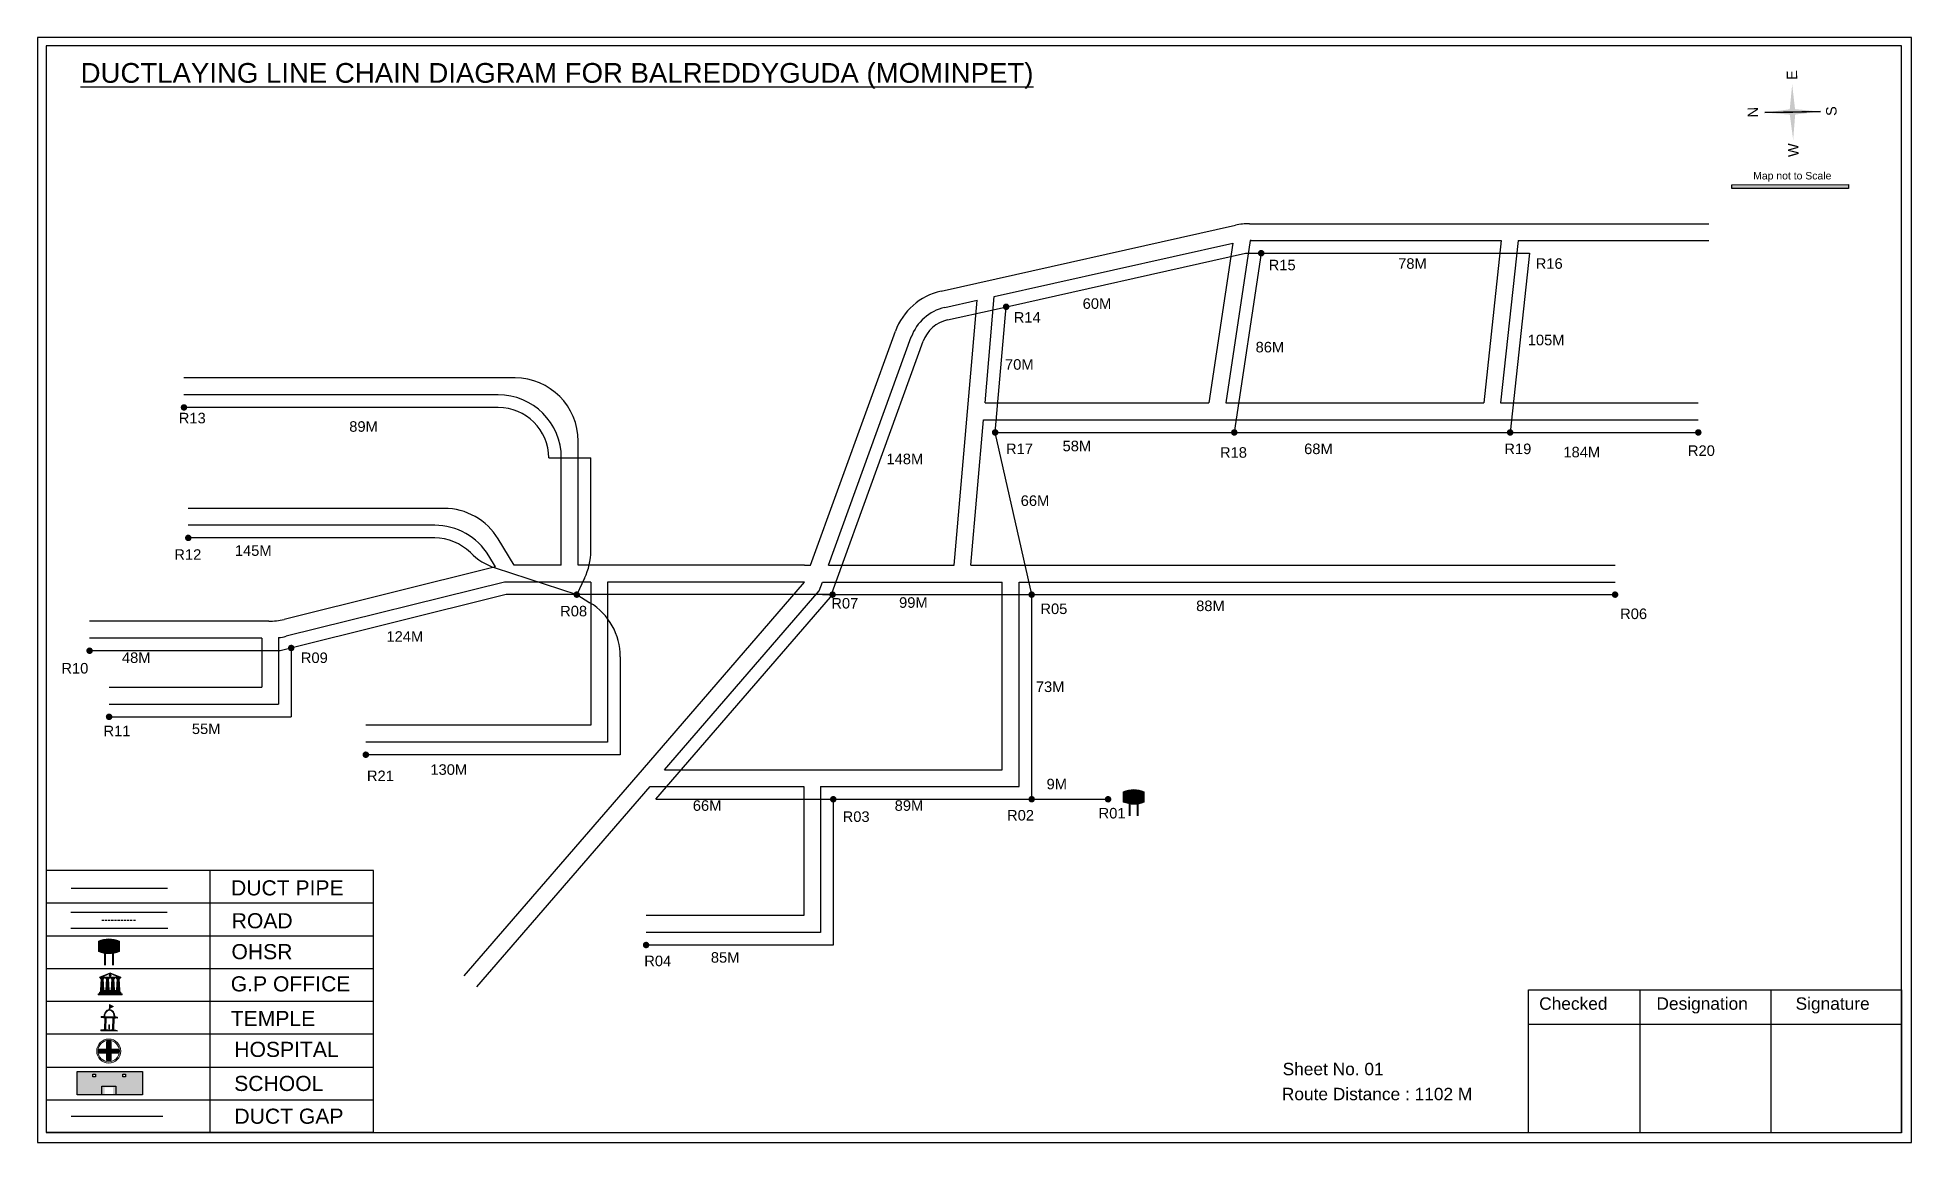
# Model space of a CAD drawing. Header units: inches. Extents: x 1111 to 5168, y 343 to 1601.
# Drawn here: x 1121 to 2012, y 1076 to 1601 of the extents above; entities that cross this region are included whole.
import ezdxf

# ---------------------------------------------------------------- set-up
doc = ezdxf.new("R2010")
doc.units = ezdxf.units.IN
doc.header["$MEASUREMENT"] = 0
doc.linetypes.add('DASHEDX2', pattern=[1.5, 1, -0.5])
for name, color, linetype in [('LANDMARK', 7, 'Continuous'), ('OHT', 7, 'Continuous'), ('pipe', 5, 'Continuous')]:
    doc.layers.add(name, color=color, linetype=linetype)
doc.styles.get("Standard").update_dxf_attribs({"font": 'arial.ttf'})

msp = doc.modelspace()

# ---------------------------------------------------------------- texts
at = {"color": 242, "true_color": 0xcd2027}
msp.add_text('%%UDUCTLAYING LINE CHAIN DIAGRAM FOR BALREDDYGUDA (MOMINPET)', height=9.375, dxfattribs=at).set_placement((1141.92, 1579.29))
for s, p in [('E', (1957.28, 1580.69)), ('N', (1938.7, 1562.84)), ('S', (1975.98, 1563.58)), ('W', (1957.93, 1544.09))]:
    msp.add_text(s, height=4.95, rotation=91.00631).set_placement(p)
for s, height, p in [('Map not to Scale', 3.5424, (1936.37, 1533.4)), ('78M', 5, (1767.72, 1490.98)), ('R16', 5, (1833.07, 1490.98)), ('R15', 5, (1706.22, 1490.28)), ('R14', 5, (1585.13, 1465.44)), ('60M', 5, (1617.87, 1471.98)), ('86M', 5, (1700.01, 1451.31)), ('105M', 5, (1829.27, 1454.7)), ('70M', 5, (1580.98, 1443.09)), ('R13', 5, (1188.52, 1417.64)), ('89M', 5, (1269.5, 1413.64)), ('R17', 5, (1581.45, 1403.03)), ('58M', 5, (1608.32, 1404.4)), ('68M', 5, (1723.06, 1403.03)), ('R19', 5, (1818.16, 1403.03)), ('184M', 5, (1846.21, 1401.49)), ('R20', 5, (1905.34, 1402.18)), ('148M', 5, (1524.67, 1398.25)), ('R18', 5, (1683.09, 1401.31)), ('66M', 5, (1588.43, 1378.43)), ('R12', 5, (1186.41, 1352.86)), ('145M', 5, (1215.16, 1354.73)), ('R08', 5, (1369.67, 1326.01)), ('R07', 5, (1498.47, 1329.72)), ('99M', 5, (1530.66, 1330.08)), ('R05', 5, (1597.78, 1327.11)), ('88M', 5, (1671.77, 1328.51)), ('R06', 5, (1873.15, 1324.73)), ('124M', 5, (1287.17, 1313.96)), ('48M', 5, (1161.53, 1303.9)), ('R09', 5, (1246.51, 1303.87)), ('R10', 5, (1132.76, 1298.89)), ('73M', 5, (1595.63, 1290.1)), ('R11', 5, (1152.77, 1269.12)), ('55M', 5, (1194.76, 1270.16)), ('130M', 5, (1308.05, 1250.8)), ('R21', 5, (1277.91, 1247.82)), ('9M', 5, (1600.72, 1243.92)), ('66M', 5, (1432.69, 1233.71)), ('89M', 5, (1528.57, 1233.71)), ('R03', 5, (1503.86, 1228.45)), ('R02', 5, (1581.94, 1229.1)), ('R01', 5, (1625.43, 1230.09)), ('DUCT PIPE', 7.178, (1213.34, 1193.56)), ('ROAD ', 7.178, (1213.65, 1177.95)), ('OHSR', 7.178, (1213.55, 1163.28)), ('85M', 5, (1441.26, 1161.62)), ('R04', 5, (1409.63, 1159.97)), ('G.P OFFICE', 7.178, (1213.23, 1147.99)), ('Checked', 5.886, (1834.7, 1139.28)), ('Designation', 5.886, (1890.4, 1139.28)), ('Signature', 5.886, (1956.5, 1139.28)), ('TEMPLE', 7.178, (1213.22, 1131.58)), ('HOSPITAL', 7.178, (1214.9, 1116.89)), ('Sheet No. 01', 5.886, (1712.84, 1108.22)), ('SCHOOL', 7.178, (1214.85, 1100.73)), ('Route Distance : 1102 M', 5.886, (1712.47, 1096.35)), ('DUCT GAP', 7.178, (1214.95, 1085.17))]:
    msp.add_text(s, height=height).set_placement(p)

# ---------------------------------------------------------------- blocks, each defined once
blk = doc.blocks.new('OHT')
at = {"linetype": 'Continuous', "lineweight": 0, "true_color": 0x0ffffc}
blk.add_hatch(color=4, dxfattribs=at).paths.add_polyline_path([(0.012, 1), (0, 1, 0.101323), (-0.4, 0.916), (-0.4, 0.525, 0.194075), (0.399, 0.521), (0.399, 0.921, 0.097877)])
at = {"color": 4, "linetype": 'Continuous', "lineweight": 0, "true_color": 0x0ffffc, "flags": 128}
for points in [[(-0.4, 0.525), (-0.4, 0.916)], [(0.399, 0.521), (0.399, 0.921)]]:
    blk.add_lwpolyline(points, dxfattribs=at)
at = {"color": 4, "linetype": 'Continuous', "lineweight": 0, "true_color": 0x0ffffc, "const_width": 0.075, "flags": 128}
for points in [[(-0.15, 0), (-0.15, 0.475)], [(0.15, 0), (0.15, 0.473)]]:
    blk.add_lwpolyline(points, dxfattribs=at)
at = {"color": 4, "linetype": 'Continuous', "lineweight": 0, "true_color": 0x0ffffc}
for centre, radius, start, end in [((0.006, -0.019), 1.019, 67.31091, 113.47108), ((0.004, 1.513), 1.068, 247.76824, 291.70073)]:
    blk.add_arc(centre, radius, start, end, dxfattribs=at)
blk = doc.blocks.new('Government_Office')
at = {"linetype": 'Continuous', "lineweight": 0, "true_color": 0xff0000}
h = blk.add_hatch(color=1, dxfattribs=at)
h.paths.add_polyline_path([(0.44, 0.72), (0.45, 0.75), (0, 0.93), (-0.45, 0.75), (-0.44, 0.72)])
h.paths.add_polyline_path([(0.355, 0.75), (-0.355, 0.75), (0, 0.9)], flags=16)
h.paths.add_polyline_path([(0, 0.778, -1), (0, 0.872, -1)], flags=0)
h = blk.add_hatch(color=1, dxfattribs=at)
edge = h.paths.add_edge_path()
edge.add_arc((0, 0.825), 0.0467, 90, 270)
edge.add_arc((0, 0.825), 0.0467, 270, 450)
for points in [[(-0.5, 0.05), (0.5, 0.05), (0.5, 0), (-0.5, 0)], [(-0.45, 0.075), (-0.45, 0.12), (0.45, 0.12), (0.45, 0.075)], [(-0.4, 0.14), (-0.4, 0.18), (0.4, 0.18), (0.4, 0.14)]]:
    blk.add_hatch(color=1, dxfattribs=at).paths.add_polyline_path(points)
h = blk.add_hatch(color=1, dxfattribs=at)
edge = h.paths.add_edge_path()
edge.add_line((-0.27, 0.195), (-0.295, 0.675))
edge.add_line((-0.295, 0.675), (-0.29, 0.675))
edge.add_arc((-0.278, 0.688), 0.0176, 225.30401, 441.56588)
edge.add_line((-0.275, 0.705), (-0.395, 0.705))
edge.add_arc((-0.392, 0.688), 0.0176, 98.43412, 314.69599)
edge.add_line((-0.38, 0.675), (-0.375, 0.675))
edge.add_line((-0.375, 0.675), (-0.4, 0.195))
edge.add_line((-0.4, 0.195), (-0.27, 0.195))
h = blk.add_hatch(color=1, dxfattribs=at)
edge = h.paths.add_edge_path()
edge.add_line((-0.047, 0.195), (-0.072, 0.675))
edge.add_line((-0.072, 0.675), (-0.067, 0.675))
edge.add_arc((-0.054, 0.688), 0.0176, 225.30401, 441.56588)
edge.add_line((-0.052, 0.705), (-0.172, 0.705))
edge.add_arc((-0.169, 0.688), 0.0176, 98.43412, 314.69599)
edge.add_line((-0.157, 0.675), (-0.152, 0.675))
edge.add_line((-0.152, 0.675), (-0.177, 0.195))
edge.add_line((-0.177, 0.195), (-0.047, 0.195))
h = blk.add_hatch(color=1, dxfattribs=at)
edge = h.paths.add_edge_path()
edge.add_line((0.177, 0.195), (0.152, 0.675))
edge.add_line((0.152, 0.675), (0.157, 0.675))
edge.add_arc((0.169, 0.688), 0.0176, 225.30401, 441.56588)
edge.add_line((0.172, 0.705), (0.052, 0.705))
edge.add_arc((0.054, 0.688), 0.0176, 98.43412, 314.69599)
edge.add_line((0.067, 0.675), (0.072, 0.675))
edge.add_line((0.072, 0.675), (0.047, 0.195))
edge.add_line((0.047, 0.195), (0.177, 0.195))
h = blk.add_hatch(color=1, dxfattribs=at)
edge = h.paths.add_edge_path()
edge.add_line((0.4, 0.195), (0.375, 0.675))
edge.add_line((0.375, 0.675), (0.38, 0.675))
edge.add_arc((0.392, 0.688), 0.0176, 225.30401, 441.56588)
edge.add_line((0.395, 0.705), (0.275, 0.705))
edge.add_arc((0.278, 0.688), 0.0176, 98.43412, 314.69599)
edge.add_line((0.29, 0.675), (0.295, 0.675))
edge.add_line((0.295, 0.675), (0.27, 0.195))
edge.add_line((0.27, 0.195), (0.4, 0.195))
at = {"color": 1, "linetype": 'Continuous', "lineweight": 0, "true_color": 0xff0000, "flags": 128}
for points in [[(-0.45, 0.75), (-0.44, 0.72), (0.44, 0.72), (0.45, 0.75), (0, 0.93)], [(-0.355, 0.75), (0.355, 0.75), (0, 0.9)], [(-0.5, 0.05), (0.5, 0.05), (0.5, 0), (-0.5, 0)], [(-0.45, 0.075), (-0.45, 0.12), (0.45, 0.12), (0.45, 0.075)], [(-0.4, 0.14), (-0.4, 0.18), (0.4, 0.18), (0.4, 0.14)]]:
    blk.add_lwpolyline(points, close=True, dxfattribs=at)
for points in [[(0, 0.872, 1), (0, 0.778, 1)], [(-0.27, 0.195), (-0.295, 0.675), (-0.29, 0.675, 1.379694), (-0.275, 0.705), (-0.395, 0.705, 1.379694), (-0.38, 0.675), (-0.375, 0.675), (-0.4, 0.195)], [(-0.047, 0.195), (-0.072, 0.675), (-0.067, 0.675, 1.379694), (-0.052, 0.705), (-0.172, 0.705, 1.379694), (-0.157, 0.675), (-0.152, 0.675), (-0.177, 0.195)], [(0.177, 0.195), (0.152, 0.675), (0.157, 0.675, 1.379694), (0.172, 0.705), (0.052, 0.705, 1.379694), (0.067, 0.675), (0.072, 0.675), (0.047, 0.195)], [(0.4, 0.195), (0.375, 0.675), (0.38, 0.675, 1.379694), (0.395, 0.705), (0.275, 0.705, 1.379694), (0.29, 0.675), (0.295, 0.675), (0.27, 0.195)]]:
    blk.add_lwpolyline(points, format="xyb", close=True, dxfattribs=at)
blk = doc.blocks.new('Temple')
at = {"linetype": 'Continuous', "lineweight": 0, "true_color": 0xff0000}
h = blk.add_hatch(color=1, dxfattribs=at)
edge = h.paths.add_edge_path()
edge.add_line((0.175, 0.49), (0.225, 0.49))
edge.add_line((0.225, 0.49), (0.225, 0.497))
edge.add_line((0.225, 0.497), (0.307, 0.497))
edge.add_line((0.307, 0.497), (0.307, 0.533))
edge.add_line((0.307, 0.533), (0.257, 0.533))
edge.add_line((0.257, 0.533), (0.257, 0.54))
edge.add_line((0.257, 0.54), (0.2, 0.54))
edge.add_spline(control_points=[(0.2, 0.54), (0.2, 0.589), (0.19, 0.638), (0.142, 0.743), (0.092, 0.79), (0.027, 0.805), (0.02, 0.806), (0.012, 0.806)], knot_values=[4.712389, 4.712389, 4.712389, 4.712389, 5.278166, 5.278166, 6.117402, 6.117402, 6.223801, 6.223801, 6.223801, 6.223801], degree=3, periodic=0)
edge.add_line((0.012, 0.806), (0.012, 0.79))
edge.add_line((0.012, 0.79), (-0.012, 0.79))
edge.add_line((-0.012, 0.79), (-0.012, 0.806))
edge.add_spline(control_points=[(-0.012, 0.806), (-0.055, 0.802), (-0.096, 0.781), (-0.171, 0.699), (-0.197, 0.628), (-0.2, 0.55), (-0.2, 0.545), (-0.2, 0.54)], knot_values=[6.343965, 6.343965, 6.343965, 6.343965, 6.956638, 6.956638, 7.795874, 7.795874, 7.853982, 7.853982, 7.853982, 7.853982], degree=3, periodic=0)
edge.add_line((-0.2, 0.54), (-0.257, 0.54))
edge.add_line((-0.257, 0.54), (-0.257, 0.533))
edge.add_line((-0.257, 0.533), (-0.307, 0.533))
edge.add_line((-0.307, 0.533), (-0.307, 0.497))
edge.add_line((-0.307, 0.497), (-0.225, 0.497))
edge.add_line((-0.225, 0.497), (-0.225, 0.49))
edge.add_line((-0.225, 0.49), (-0.175, 0.49))
edge.add_line((-0.175, 0.49), (-0.175, 0.07))
edge.add_arc((-0.205, 0.07), 0.03, -90, 0, ccw=False)
edge.add_line((-0.205, 0.04), (-0.257, 0.04))
edge.add_line((-0.257, 0.04), (-0.257, 0.033))
edge.add_line((-0.257, 0.033), (-0.307, 0.033))
edge.add_line((-0.307, 0.033), (-0.307, 0))
edge.add_line((-0.307, 0), (0.307, 0))
edge.add_line((0.307, 0), (0.307, 0.033))
edge.add_line((0.307, 0.033), (0.257, 0.033))
edge.add_line((0.257, 0.033), (0.257, 0.04))
edge.add_line((0.257, 0.04), (0.205, 0.04))
edge.add_arc((0.205, 0.07), 0.03, 180, 270, ccw=False)
edge.add_line((0.175, 0.07), (0.175, 0.49))
h.paths.add_polyline_path([(0.125, 0.07, -0.414214), (0.095, 0.04), (0.05, 0.04), (0.05, 0.033), (-0.05, 0.033), (-0.05, 0.04), (-0.095, 0.04, -0.414214), (-0.125, 0.07), (-0.125, 0.497), (0.125, 0.497)], flags=16)
edge = h.paths.add_edge_path(flags=16)
edge.add_ellipse((0, 0.54), major_axis=(0, 0.242), ratio=0.722808, start_angle=270, end_angle=450, ccw=False)
edge.add_line((0.175, 0.54), (-0.175, 0.54))
h.paths.add_polyline_path([(0.012, 0.23), (0.012, 0.07), (-0.012, 0.07), (-0.012, 0.23)], flags=0)
h = blk.add_hatch(color=1, dxfattribs=at)
edge = h.paths.add_edge_path()
edge.add_line((0.012, 0.857), (0, 0.85))
edge.add_line((0, 0.85), (-0.003, 0.925))
edge.add_line((-0.003, 0.925), (-0.012, 0.925))
edge.add_line((-0.012, 0.925), (-0.012, 0.806))
edge.add_spline(control_points=[(-0.012, 0.806), (-0.004, 0.807), (0.004, 0.807), (0.012, 0.806)], knot_values=[6.223801, 6.223801, 6.223801, 6.223801, 6.343965, 6.343965, 6.343965, 6.343965], degree=3, periodic=0)
edge.add_line((0.012, 0.806), (0.012, 0.857))
h = blk.add_hatch(color=1, dxfattribs=at)
edge = h.paths.add_edge_path()
edge.add_line((0.012, 0.79), (0.012, 0.806))
edge.add_spline(control_points=[(0.012, 0.806), (0.004, 0.807), (-0.004, 0.807), (-0.012, 0.806)], knot_values=[6.223801, 6.223801, 6.223801, 6.223801, 6.343965, 6.343965, 6.343965, 6.343965], degree=3, periodic=0)
edge.add_line((-0.012, 0.806), (-0.012, 0.79))
edge.add_line((-0.012, 0.79), (0.012, 0.79))
at = {"linetype": 'Continuous', "lineweight": 0, "true_color": 0xe66000}
blk.add_hatch(color=32, dxfattribs=at).paths.add_polyline_path([(-0.006, 1), (0.147, 0.931), (0, 0.85)])
at = {"color": 1, "linetype": 'Continuous', "lineweight": 0, "true_color": 0xff0000, "flags": 128}
for points in [[(0.012, 0.925), (-0.012, 0.925), (-0.012, 0.79), (0.012, 0.79)], [(0.012, 0.23), (-0.012, 0.23), (-0.012, 0.07), (0.012, 0.07)]]:
    blk.add_lwpolyline(points, close=True, dxfattribs=at)
at = {"color": 32, "linetype": 'Continuous', "lineweight": 0, "true_color": 0xe66000, "flags": 128}
blk.add_lwpolyline([(-0.006, 1), (0.147, 0.931), (0, 0.85), (-0.006, 1)], dxfattribs=at)
at = {"color": 1, "linetype": 'Continuous', "lineweight": 0, "true_color": 0xff0000, "flags": 128}
blk.add_lwpolyline([(0.2, 0.54), (0.257, 0.54), (0.257, 0.533), (0.307, 0.533), (0.307, 0.497), (0.225, 0.497), (0.225, 0.49), (0.175, 0.49), (0.175, 0.07, 0.414214), (0.205, 0.04), (0.257, 0.04), (0.257, 0.033), (0.307, 0.033), (0.307, 0), (-0.307, 0), (-0.307, 0.033), (-0.257, 0.033), (-0.257, 0.04), (-0.205, 0.04, 0.414214), (-0.175, 0.07), (-0.175, 0.49), (-0.225, 0.49), (-0.225, 0.497), (-0.307, 0.497), (-0.307, 0.533), (-0.257, 0.533), (-0.257, 0.54), (-0.2, 0.54)], format="xyb", dxfattribs=at)
blk.add_lwpolyline([(-0.175, 0.54), (0.175, 0.54)], dxfattribs=at)
blk.add_lwpolyline([(0.125, 0.497), (0.125, 0.07, -0.414214), (0.095, 0.04), (0.05, 0.04), (0.05, 0.033), (-0.05, 0.033), (-0.05, 0.04), (-0.095, 0.04, -0.414214), (-0.125, 0.07), (-0.125, 0.497)], format="xyb", close=True, dxfattribs=at)
at = {"color": 1, "linetype": 'Continuous', "lineweight": 0, "true_color": 0xff0000}
blk.add_ellipse((0, 0.54), major_axis=(0, 0.242), ratio=0.722808, start_param=4.712389, end_param=7.853982, dxfattribs=at)
blk.add_open_spline([(0.2, 0.54), (0.2, 0.589), (0.19, 0.638), (0.142, 0.743), (0.092, 0.79), (-0.023, 0.816), (-0.085, 0.794), (-0.171, 0.699), (-0.197, 0.628), (-0.2, 0.55), (-0.2, 0.545), (-0.2, 0.54)], degree=3, knots=[4.712389, 4.712389, 4.712389, 4.712389, 5.278166, 5.278166, 6.117402, 6.117402, 6.956638, 6.956638, 7.795874, 7.795874, 7.853982, 7.853982, 7.853982, 7.853982], dxfattribs=at)
blk = doc.blocks.new('*U5')
at = {"color": 0, "linetype": 'DASHEDX2', "transparency": 16777216}
blk.add_line((-8.22, 0), (8.01, 0), dxfattribs=at)
blk = doc.blocks.new('Hospital')
at = {"linetype": 'Continuous', "lineweight": 0, "true_color": 0x000000}
h = blk.add_hatch(color=18, dxfattribs=at)
h.paths.add_polyline_path([(-0.5, 0, 1), (0.5, 0, 1)])
h.paths.add_polyline_path([(0.446, 0, -1), (-0.446, 0, -1)], flags=16)
at = {"linetype": 'Continuous', "true_color": 0xff0000}
blk.add_hatch(color=1, dxfattribs=at).paths.add_polyline_path([(-0.394, 0.08), (-0.08, 0.08), (-0.08, 0.394), (0.08, 0.394), (0.08, 0.08), (0.394, 0.08), (0.394, -0.08), (0.08, -0.08), (0.08, -0.394), (-0.08, -0.394), (-0.08, -0.08), (-0.394, -0.08)])
at = {"color": 1, "linetype": 'Continuous', "true_color": 0xff0000, "flags": 128}
blk.add_lwpolyline([(-0.394, 0.08), (-0.08, 0.08), (-0.08, 0.394), (0.08, 0.394), (0.08, 0.08), (0.394, 0.08), (0.394, -0.08), (0.08, -0.08), (0.08, -0.394), (-0.08, -0.394), (-0.08, -0.08), (-0.394, -0.08)], close=True, dxfattribs=at)
at = {"color": 18, "linetype": 'Continuous', "lineweight": 0, "true_color": 0x000000}
for radius in [0.5, 0.446]:
    blk.add_circle((0, 0), radius, dxfattribs=at)

# ---------------------------------------------------------------- hatches: boundary and pattern name
at = {"true_color": 0x0093dd}
h = msp.add_hatch(color=142, dxfattribs=at)
h.dxf.hatch_style = 1
h.paths.add_polyline_path([(1926.19, 1530.89), (1926.19, 1529.05), (1981.7, 1529.18), (1981.7, 1531.02)])
at = {"ltscale": 0.5}
h = msp.add_hatch(color=5, dxfattribs=at)
h.dxf.hatch_style = 1
h.paths.add_polyline_path([(1704.23, 1498.4, 1), (1701.11, 1498.4, 1)])
h = msp.add_hatch(color=5, dxfattribs=at)
h.dxf.hatch_style = 1
h.paths.add_polyline_path([(1583.07, 1472.96, 1), (1579.95, 1472.96, 1)])
h = msp.add_hatch(color=5, dxfattribs=at)
h.dxf.hatch_style = 1
h.paths.add_polyline_path([(1192.56, 1425.19, 1), (1189.44, 1425.19, 1)])
h = msp.add_hatch(color=5, dxfattribs=at)
h.dxf.hatch_style = 1
h.paths.add_polyline_path([(1577.87, 1413.31, 1), (1574.75, 1413.31, 1)])
h = msp.add_hatch(color=5, dxfattribs=at)
h.dxf.hatch_style = 1
h.paths.add_polyline_path([(1691.45, 1413.31, 1), (1688.33, 1413.31, 1)])
h = msp.add_hatch(color=5, dxfattribs=at)
h.dxf.hatch_style = 1
h.paths.add_polyline_path([(1822.47, 1413.31, 1), (1819.35, 1413.31, 1)])
h = msp.add_hatch(color=5, dxfattribs=at)
h.dxf.hatch_style = 1
h.paths.add_polyline_path([(1911.84, 1413.31, 1), (1908.72, 1413.31, 1)])
h = msp.add_hatch(color=5, dxfattribs=at)
h.dxf.hatch_style = 1
h.paths.add_polyline_path([(1194.6, 1363.26, 1), (1191.48, 1363.26, 1)])
h = msp.add_hatch(color=5, dxfattribs=at)
h.dxf.hatch_style = 1
h.paths.add_polyline_path([(1379.11, 1336.32, 1), (1375.99, 1336.32, 1)])
h = msp.add_hatch(color=5, dxfattribs=at)
h.dxf.hatch_style = 1
h.paths.add_polyline_path([(1500.64, 1336.32, 1), (1497.52, 1336.32, 1)])
h = msp.add_hatch(color=5, dxfattribs=at)
h.dxf.hatch_style = 1
h.paths.add_polyline_path([(1595.21, 1336.32, 1), (1592.09, 1336.32, 1)])
h = msp.add_hatch(color=5, dxfattribs=at)
h.dxf.hatch_style = 1
h.paths.add_polyline_path([(1872.31, 1336.32, 1), (1869.19, 1336.32, 1)])
h = msp.add_hatch(color=5, dxfattribs=at)
h.dxf.hatch_style = 1
h.paths.add_polyline_path([(1147.72, 1309.69, 1), (1144.6, 1309.69, 1)])
h = msp.add_hatch(color=5, dxfattribs=at)
h.dxf.hatch_style = 1
h.paths.add_polyline_path([(1243.5, 1311, 1), (1240.38, 1311, 1)])
h = msp.add_hatch(color=5, dxfattribs=at)
h.dxf.hatch_style = 1
h.paths.add_polyline_path([(1156.99, 1278.33, 1), (1153.87, 1278.33, 1)])
h = msp.add_hatch(color=5, dxfattribs=at)
h.dxf.hatch_style = 1
h.paths.add_polyline_path([(1278.93, 1260.34, 1), (1275.81, 1260.34, 1)])
h = msp.add_hatch(color=5, dxfattribs=at)
h.dxf.hatch_style = 1
h.paths.add_polyline_path([(1500.96, 1239.21, 1), (1497.84, 1239.21, 1)])
h = msp.add_hatch(color=5, dxfattribs=at)
h.dxf.hatch_style = 1
h.paths.add_polyline_path([(1595.21, 1239.21, 1), (1592.09, 1239.21, 1)])
h = msp.add_hatch(color=5, dxfattribs=at)
h.dxf.hatch_style = 1
h.paths.add_polyline_path([(1631.5, 1239.21, 1), (1628.38, 1239.21, 1)])
h = msp.add_hatch(color=5, dxfattribs=at)
h.dxf.hatch_style = 1
h.paths.add_polyline_path([(1412.06, 1170.01, 1), (1408.95, 1170.01, 1)])
at = {"true_color": 0xc8c92d}
h = msp.add_hatch(color=52, dxfattribs=at)
h.dxf.hatch_style = 1
h.paths.add_polyline_path([(1146.38, 1109.96), (1140.22, 1109.96), (1140.22, 1098.87), (1146.38, 1098.87)])
h.paths.add_polyline_path([(1171.23, 1109.96), (1165.07, 1109.96), (1165.07, 1098.87), (1171.23, 1098.87)])
at = {"true_color": 0x293189}
h = msp.add_hatch(color=177, dxfattribs=at)
h.dxf.hatch_style = 1
h.paths.add_polyline_path([(1165.07, 1109.96), (1146.38, 1109.96), (1146.38, 1098.87), (1153.39, 1098.87), (1153.39, 1102.51), (1157.25, 1102.51), (1157.25, 1098.87), (1165.07, 1098.87)])
h.paths.add_polyline_path([(1149.05, 1107.49), (1147.68, 1107.49), (1147.68, 1108.76), (1149.05, 1108.76)], flags=16)
h.paths.add_polyline_path([(1161.93, 1107.49), (1161.93, 1108.76), (1163.3, 1108.76), (1163.3, 1107.49)], flags=16)

# ---------------------------------------------------------------- linework, layer by layer
for p, q in [((1968.26, 1565.6), (1941.96, 1565.14)), ((1941.96, 1565.14), (1968.26, 1565.6)), ((1968.26, 1565.6), (1941.96, 1565.14)), ((1955.13, 1565.37), (1968.26, 1565.6)), ((1550.59, 1480.39), (1690.5, 1511.68)), ((1697.5, 1504.4), (1685.93, 1427.31)), ((1697.05, 1512.4), (1915.28, 1512.4)), ((1697.93, 1504.4), (1816.66, 1504.4)), ((1816.66, 1504.4), (1808.34, 1427.31)), ((1824.71, 1504.4), (1816.39, 1427.31)), ((1824.71, 1504.4), (1915.28, 1504.4)), ((1575.91, 1477.86), (1689.23, 1503.19)), ((1689.23, 1503.19), (1677.84, 1427.31)), ((1571.51, 1427.31), (1575.91, 1477.86)), ((1552.33, 1472.58), (1567.72, 1476.03)), ((1556.77, 1350.32), (1567.72, 1476.03)), ((1488.66, 1350.32), (1528.93, 1461.34)), ((1497.17, 1350.32), (1536.45, 1458.62)), ((1348.24, 1439.19), (1191, 1439.19)), ((1340.24, 1431.19), (1191, 1431.19)), ((1571.51, 1427.31), (1677.84, 1427.31)), ((1685.93, 1427.31), (1808.34, 1427.31)), ((1816.39, 1427.31), (1910.28, 1427.31)), ((1564.8, 1350.32), (1570.81, 1419.31)), ((1570.81, 1419.31), (1910.28, 1419.31)), ((1378.24, 1350.32), (1378.24, 1409.19)), ((1370.24, 1350.32), (1370.24, 1401.19)), ((1314.59, 1377.26), (1193.04, 1377.26)), ((1310.08, 1369.26), (1193.04, 1369.26)), ((1347.81, 1350.32), (1340.25, 1362.8)), ((1338.96, 1349.49), (1335.74, 1354.8)), ((1338.96, 1349.49), (1238.52, 1324.57)), ((1370.24, 1350.32), (1347.81, 1350.32)), ((1384.24, 1350.32), (1378.24, 1350.32)), ((1485.76, 1350.32), (1384.24, 1350.32)), ((1485.76, 1350.32), (1488.66, 1350.32)), ((1497.17, 1350.32), (1556.77, 1350.32)), ((1564.8, 1350.32), (1870.75, 1350.32)), ((1343.3, 1342.32), (1239.5, 1316.57)), ((1384.24, 1342.32), (1343.3, 1342.32)), ((1384.24, 1342.32), (1384.24, 1274.34)), ((1485.76, 1342.32), (1392.24, 1342.32)), ((1392.24, 1342.32), (1392.24, 1266.34)), ((1408.74, 1253.21), (1485.76, 1342.32)), ((1419.31, 1253.21), (1492.78, 1338.21)), ((1492.78, 1338.21), (1494.27, 1342.32)), ((1494.27, 1342.32), (1579.65, 1342.32)), ((1579.65, 1253.21), (1579.65, 1342.32)), ((1587.65, 1342.32), (1870.75, 1342.32)), ((1587.65, 1245.21), (1587.65, 1342.32)), ((1231.3, 1323.69), (1146.16, 1323.69)), ((1227.94, 1315.69), (1146.16, 1315.69)), ((1227.94, 1315.69), (1227.94, 1292.33)), ((1235.94, 1315.92), (1235.94, 1284.33)), ((1155.43, 1292.33), (1227.94, 1292.33)), ((1155.43, 1284.33), (1235.94, 1284.33)), ((1384.24, 1274.34), (1277.37, 1274.34)), ((1392.24, 1266.34), (1277.37, 1266.34)), ((1324.13, 1155.32), (1408.74, 1253.21)), ((1419.31, 1253.21), (1579.65, 1253.21)), ((1330.18, 1150.09), (1412.39, 1245.21)), ((1412.39, 1245.21), (1485.4, 1245.21)), ((1485.4, 1245.21), (1485.4, 1184.01)), ((1493.4, 1245.21), (1587.65, 1245.21)), ((1493.4, 1245.21), (1493.4, 1176.01)), ((1125.54, 1205.4), (1125.54, 1082.18)), ((1203.3, 1205.4), (1203.3, 1080.97)), ((1281.07, 1189.85), (1125.54, 1189.85)), ((1137.19, 1185.55), (1183.08, 1185.55)), ((1485.4, 1184.01), (1410.51, 1184.01)), ((1137.19, 1178.03), (1183.31, 1178.03)), ((1493.4, 1176.01), (1410.51, 1176.01)), ((1281.07, 1174.29), (1125.54, 1174.29)), ((1281.07, 1158.74), (1125.54, 1158.74)), ((1281.07, 1143.19), (1125.54, 1143.19)), ((1281.07, 1127.63), (1125.54, 1127.63)), ((1125.54, 1112.08), (1281.07, 1112.08)), ((1125.54, 1096.53), (1281.07, 1096.53)), ((1125.53, 1081.95), (1125.53, 1080.99)), ((1125.54, 1082.18), (1125.54, 1080.97)), ((1281.07, 1080.97), (1125.54, 1080.97))]:
    msp.add_line(p, q)
at = {"color": 1}
msp.add_line((1941.96, 1565.14), (1955.12, 1565.37), dxfattribs=at)
at = {"color": 242, "true_color": 0xcd2027}
for p, q in [((1882.59, 1148.82), (1882.59, 1080.93)), ((1944.8, 1148.82), (1944.8, 1080.93)), ((1829.63, 1132.38), (2006.85, 1132.38))]:
    msp.add_line(p, q, dxfattribs=at)
for points in [[(1121.42, 1600.78), (1121.42, 1076.28), (2011.56, 1076.28), (2011.56, 1600.78)], [(1125.53, 1596.76), (1125.53, 1080.99), (2006.85, 1080.99), (2006.85, 1596.76)], [(1171.3, 1109.96), (1171.3, 1098.87), (1140.22, 1098.87), (1140.22, 1109.96)], [(1149.05, 1108.76), (1149.05, 1107.49), (1147.68, 1107.49), (1147.68, 1108.76)], [(1161.93, 1107.49), (1161.93, 1108.76), (1163.3, 1108.76), (1163.3, 1107.49)]]:
    msp.add_lwpolyline(points, close=True)
at = {"color": 142, "true_color": 0x0093dd}
msp.add_lwpolyline([(1981.7, 1529.18), (1926.19, 1529.05), (1926.19, 1530.89), (1981.7, 1531.02), (1981.7, 1529.18)], dxfattribs=at)
for points in [[(1281.07, 1080.97), (1281.07, 1205.4), (1125.54, 1205.4)], [(1152.06, 1098.87), (1152.06, 1102.98), (1158.58, 1102.98), (1158.58, 1098.87)]]:
    msp.add_lwpolyline(points)
at = {"color": 242, "true_color": 0xcd2027}
msp.add_lwpolyline([(2006.85, 1080.93), (1829.63, 1080.93), (1829.63, 1148.82), (2006.85, 1148.82)], close=True, dxfattribs=at)
for centre, radius, start, end in [((1697.05, 1482.4), 30, 90, 102.60396), ((1697.05, 1482.4), 30, 90, 102.60396), ((1697.93, 1474.4), 30, 90, 90.82754), ((1557.13, 1451.11), 30, 102.60396, 160.06315), ((1557.13, 1451.11), 22, 102.60396, 160.06315), ((1348.24, 1409.19), 30, 0, 90), ((1340.24, 1401.19), 30, 0, 90), ((1314.59, 1347.26), 30, 31.19823, 90), ((1310.08, 1339.26), 30, 31.19823, 90), ((1231.3, 1353.69), 30, 270, 283.93173), ((1232.28, 1345.69), 30, 277.01793, 283.93173)]:
    msp.add_arc(centre, radius, start, end)
for points in [[(1956.4, 1565.4), (1953.59, 1565.35), (1954.88, 1578.52)], [(1956.4, 1565.4), (1953.59, 1565.35), (1954.88, 1578.52)], [(1955.14, 1564.07), (1955.09, 1566.89), (1968.26, 1565.6)], [(1955.14, 1564.07), (1955.09, 1566.89), (1968.26, 1565.6)], [(1956.41, 1565.4), (1953.59, 1565.35), (1955.34, 1552.22)], [(1956.41, 1565.4), (1953.59, 1565.35), (1955.34, 1552.22)]]:
    msp.add_solid(points)
at = {"color": 1}
msp.add_solid([(1955.14, 1564.07), (1955.09, 1566.89), (1941.96, 1565.14)], dxfattribs=at)
msp.add_solid([(1955.14, 1564.07), (1955.09, 1566.89), (1941.96, 1565.14)], dxfattribs=at)
at = {"layer": 'OHT', "color": 5}
msp.add_line((1137.36, 1196.93), (1183.25, 1196.93), dxfattribs=at)
at = {"layer": 'OHT', "color": 1}
msp.add_line((1137.36, 1088.75), (1180.95, 1088.75), dxfattribs=at)
at = {"layer": 'pipe'}
for p, q in [((1575.37, 1471.59), (1695.28, 1498.4)), ((1702.67, 1498.4), (1689.89, 1413.31)), ((1695.28, 1498.4), (1816.66, 1498.4)), ((1816.01, 1498.4), (1830.09, 1498.4)), ((1830.09, 1498.4), (1820.91, 1413.31)), ((1553.64, 1466.73), (1575.37, 1471.59)), ((1576.31, 1413.31), (1581.51, 1472.96)), ((1498.04, 1335.12), (1542.09, 1456.57)), ((1340.24, 1425.19), (1191, 1425.19)), ((1576.31, 1413.31), (1910.28, 1413.31)), ((1593.65, 1336.32), (1576.31, 1413.31)), ((1364.24, 1401.19), (1384.24, 1401.19)), ((1384.24, 1357.13), (1384.24, 1401.19)), ((1310.08, 1363.26), (1193.04, 1363.26)), ((1338.88, 1348.99), (1377.55, 1336.32)), ((1381.31, 1344.18), (1377.55, 1336.32)), ((1344.03, 1336.32), (1236.67, 1309.69)), ((1377.55, 1336.32), (1344.03, 1336.32)), ((1499.08, 1336.32), (1377.55, 1336.32)), ((1377.55, 1336.32), (1383.85, 1332.49)), ((1494.27, 1336.32), (1579.65, 1336.32)), ((1579.65, 1336.32), (1870.75, 1336.32)), ((1593.65, 1239.21), (1593.65, 1336.32)), ((1415.14, 1239.21), (1498.04, 1335.12)), ((1236.67, 1309.69), (1146.16, 1309.69)), ((1241.94, 1311), (1241.94, 1278.33)), ((1398.24, 1306.86), (1398.24, 1260.34)), ((1155.43, 1278.33), (1241.94, 1278.33)), ((1398.24, 1260.34), (1277.37, 1260.34)), ((1415.14, 1239.21), (1485.4, 1239.21)), ((1485.4, 1239.21), (1593.65, 1239.21)), ((1499.4, 1239.21), (1499.4, 1170.01)), ((1593.65, 1239.21), (1629.94, 1239.21)), ((1499.4, 1170.01), (1410.51, 1170.01))]:
    msp.add_line(p, q, dxfattribs=at)
for centre, radius, start, end in [((1557.13, 1451.11), 16, 102.60396, 160.06315), ((1340.24, 1401.19), 24, 0, 90), ((1310.08, 1339.26), 24, 45.07765, 90), ((1348.21, 1377.5), 30, 225.07765, 251.86969), ((1354.24, 1357.13), 30, 334.44184, 0), ((1368.24, 1306.86), 30, 0, 58.65856)]:
    msp.add_arc(centre, radius, start, end, dxfattribs=at)

# ---------------------------------------------------------------- block references
at = {"linetype": 'DASHEDX2'}
msp.add_blockref('*U5', (1160.19, 1181.79), dxfattribs=at)
at = {"layer": 'LANDMARK'}
for name, p, xscale, yscale, zscale in [('Government_Office', (1155.95, 1146.33), 11.32114773247135, 11.32114773247135, 11.32114773247135), ('Hospital', (1155.27, 1119.67), 11.41772014427468, 11.41772014427468, 11.41772014427468)]:
    msp.add_blockref(name, p, dxfattribs=dict(at, xscale=xscale, yscale=yscale, zscale=zscale))
at = {"layer": 'LANDMARK', "xscale": 12.62452535729322, "yscale": 12.62452535729322, "zscale": 12.62452535729322, "rotation": 358.3713438591284}
msp.add_blockref('Temple', (1155.38, 1129.2), dxfattribs=at)
at = {"layer": 'OHT', "xscale": 12.45189723782068, "yscale": 12.45189723782068, "zscale": 12.45189723782068}
for p in [(1642.12, 1231.33), (1155.36, 1160.43)]:
    msp.add_blockref('OHT', p, dxfattribs=at)

msp.set_redraw_order([(e.dxf.handle, doc.entitydb.next_handle()) for e in msp.query("TEXT MTEXT ATTDEF DIMENSION ARC_DIMENSION")])  # texts and dimensions are drawn at this point

doc.saveas('drawing.dxf')
